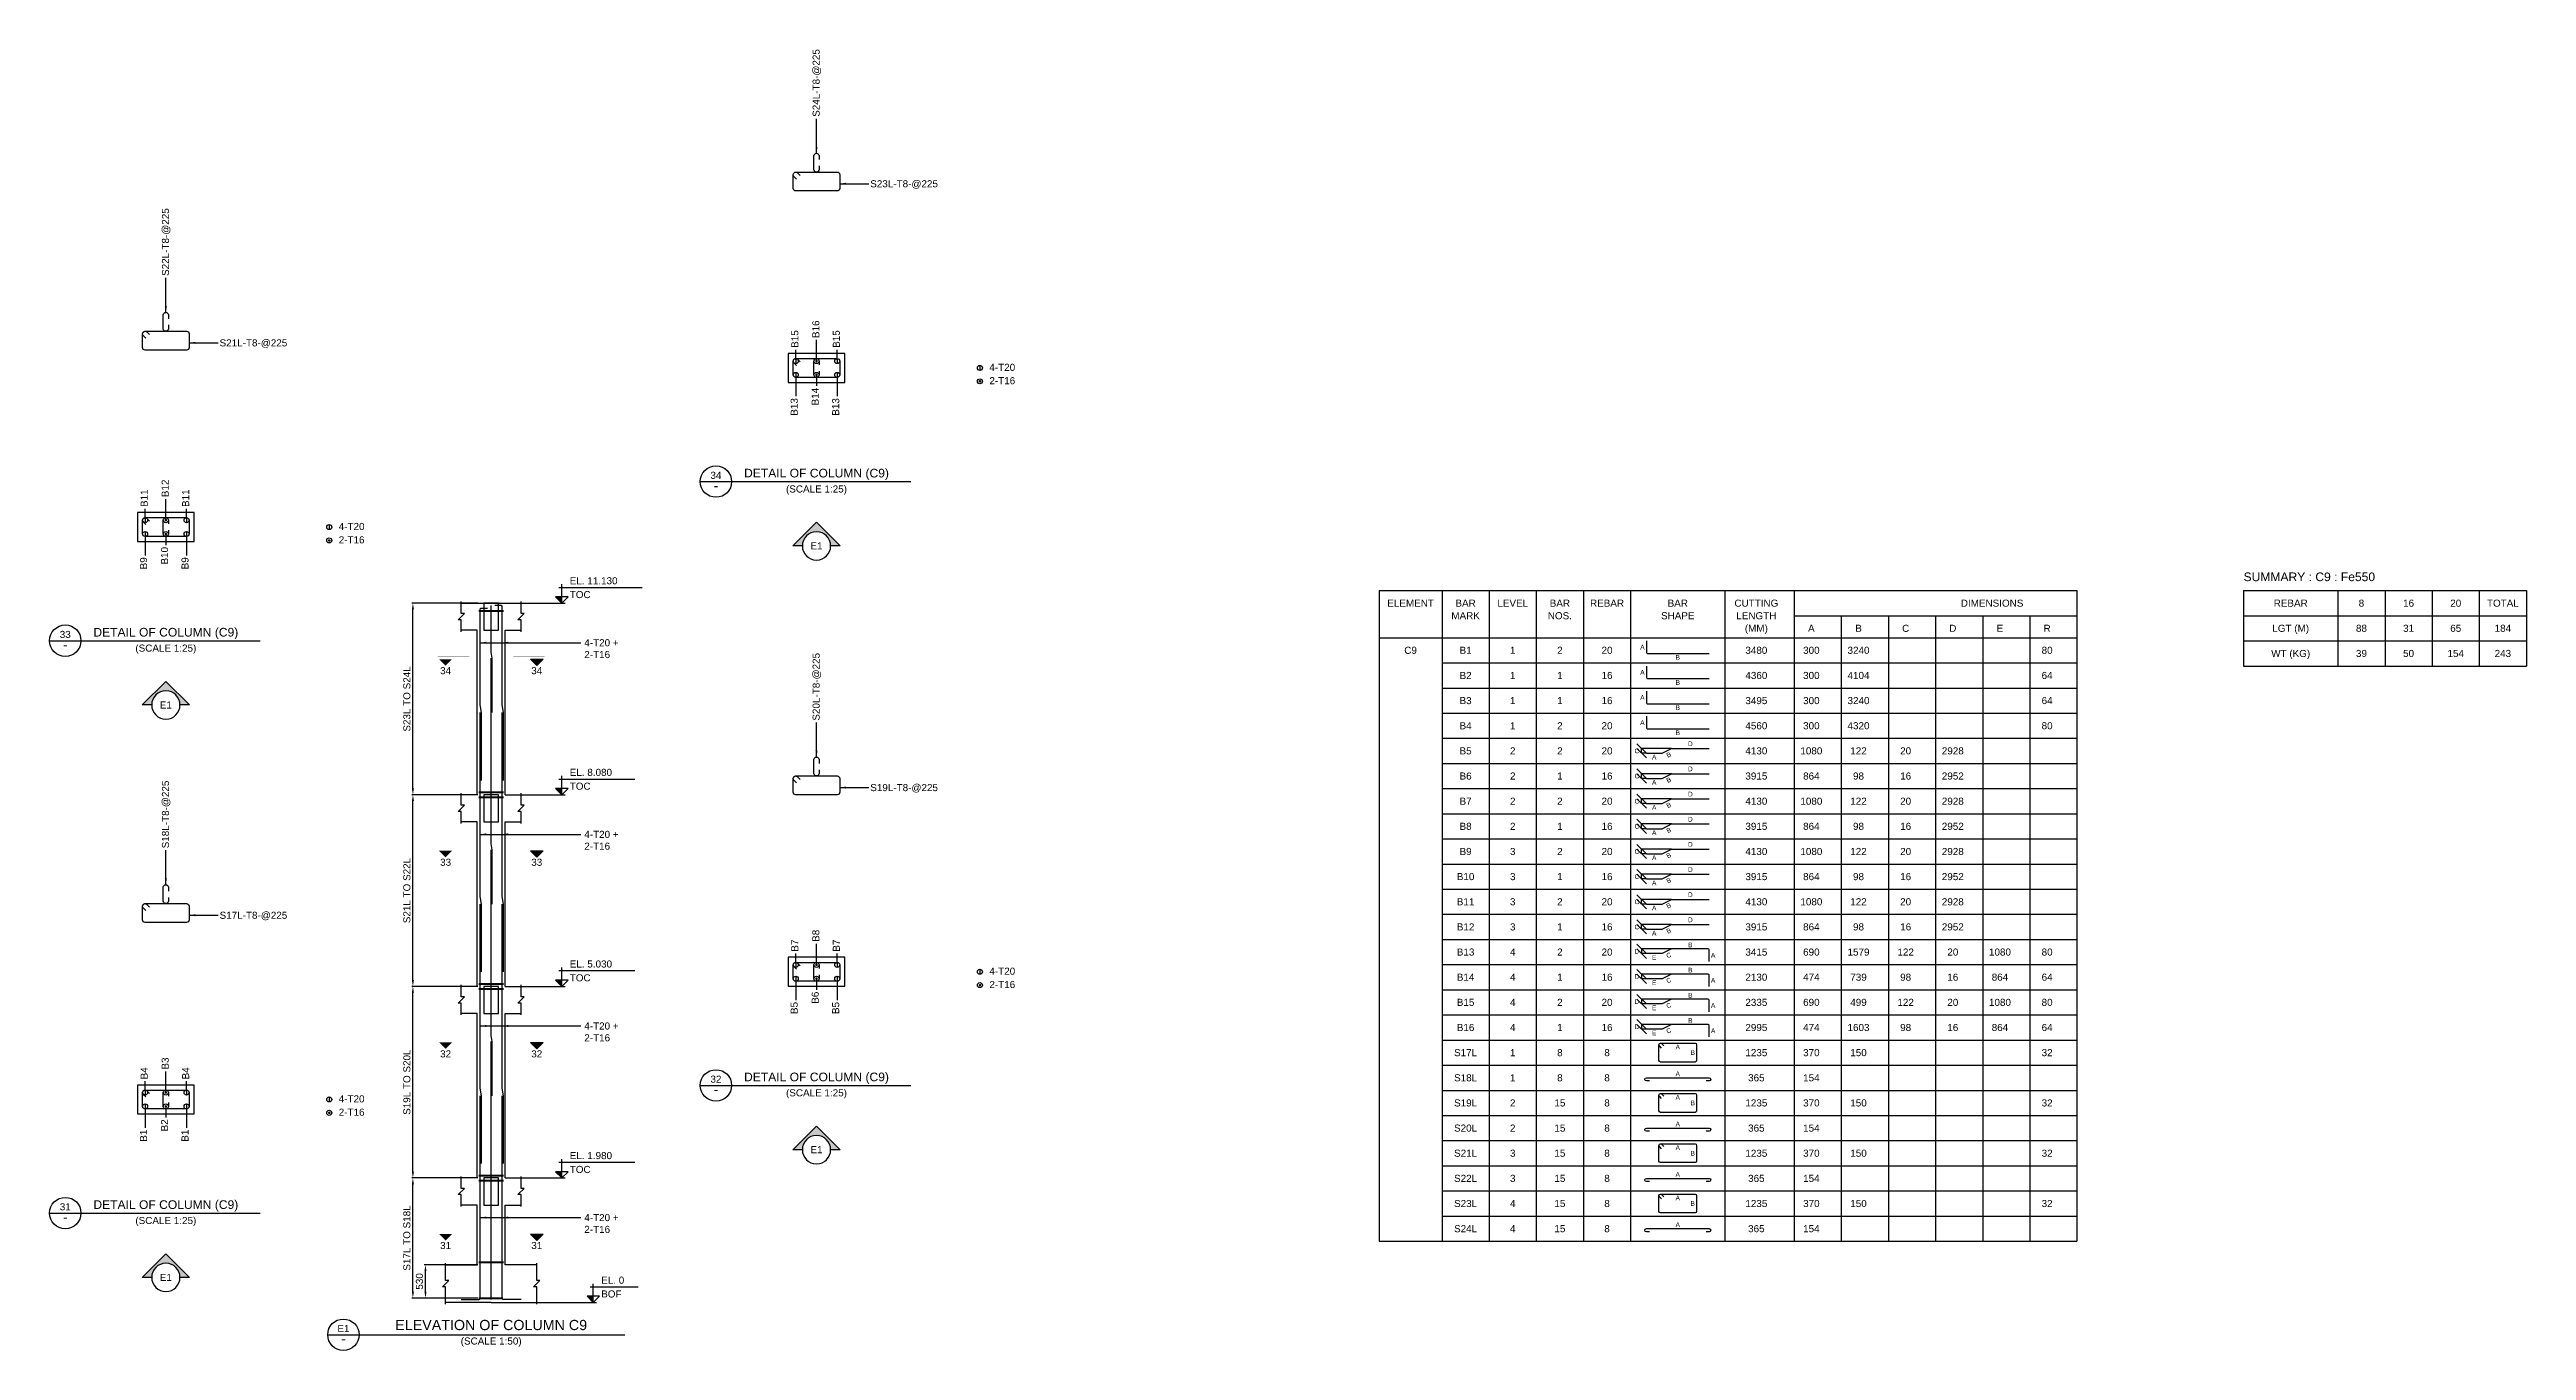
# Model space of a CAD drawing. Header units: inches. Extents: x -14050 to 64750, y -1525 to 593364.
# Drawn here: x -14050 to 64750, y 424665 to 466052 of the extents above; entities that cross this region are included whole.
import ezdxf
from ezdxf.enums import TextEntityAlignment as Align

# ---------------------------------------------------------------- set-up
doc = ezdxf.new("R2010")
doc.units = ezdxf.units.IN
doc.header["$MEASUREMENT"] = 0
doc.linetypes.add('SCHidden', pattern=[1000, 500, -500])
for name, color, linetype in [('colSectionMarkLayer', 5, 'Continuous'), ('Concrete Line', 2, 'Continuous'), ('Dim', 31, 'Continuous'), ('Hatch', 25, 'Continuous'), ('Labels', 4, 'Continuous'), ('Link', 225, 'Continuous'), ('Reinforcement', 130, 'Continuous'), ('Schedule Border', 60, 'Continuous'), ('Schedule Header', 4, 'Continuous'), ('Text', 31, 'Continuous'), ('Text_Scale', 31, 'Continuous')]:
    doc.layers.add(name, color=color, linetype=linetype)
doc.styles.add('SC-BBS1', font='SansSerif')
doc.styles.add('SC-COL2', font='sanss___.ttf')
doc.styles.get("Standard").update_dxf_attribs({"font": 'txt.shx'})
doc.dimstyles.new('ColumnSch', dxfattribs={"dimtxt": 225, "dimasz": 200, "dimexe": 38, "dimexo": 38, "dimgap": 80, "dimtad": 1, "dimtoh": 1, "dimdec": 0, "dimzin": 0, "dimdsep": 46, "dimtxsty": 'SC-BBS1', "dimcen": 0.09, "dimclrd": 8, "dimclre": 8, "dimclrt": 31, "dimadec": 0, "dimazin": 0, "dimtfac": 1, "dimtdec": 0, "dimtix": 1, "dimtofl": 0, "dimtmove": 0, "dimatfit": 3, "dimfxl": 1, "dimtolj": 1, "dimtzin": 0, "dimarcsym": 0})
doc.dimstyles.new('SCBBSDim', dxfattribs={"dimtxt": 225, "dimasz": 0.18, "dimexe": 0, "dimexo": 0, "dimgap": 0, "dimtad": 1, "dimtoh": 1, "dimdec": 0, "dimzin": 0, "dimdsep": 46, "dimtxsty": 'Standard', "dimtsz": 150, "dimcen": 0.09, "dimclrd": 8, "dimclre": 8, "dimclrt": 3, "dimadec": 0, "dimazin": 0, "dimtfac": 1, "dimtdec": 0, "dimtix": 1, "dimtofl": 0, "dimtmove": 0, "dimatfit": 3, "dimfxl": 1, "dimtolj": 1, "dimtzin": 0, "dimarcsym": 0})
doc.dimstyles.get("Standard").update_dxf_attribs({"dimtxt": 0.18, "dimasz": 200, "dimexe": 0.18, "dimexo": 0.0625, "dimgap": 0.09, "dimtad": 0, "dimtih": 1, "dimtoh": 1, "dimdec": 4, "dimzin": 0, "dimdsep": 46, "dimtxsty": 'Standard', "dimcen": 0.09, "dimadec": 0, "dimazin": 0, "dimtfac": 1, "dimtdec": 4, "dimtofl": 0, "dimtmove": 0, "dimatfit": 3, "dimfxl": 1, "dimtolj": 1, "dimtzin": 0, "dimarcsym": 0})

msp = doc.modelspace()

# ---------------------------------------------------------------- texts
at = {"layer": 'colSectionMarkLayer', "style": 'SC-BBS1'}
for s, p in [('34', (-1450, 446405)), ('34', (1450, 446405)), ('33', (-1450, 440309)), ('33', (1450, 440309)), ('32', (-1450, 434213)), ('32', (1450, 434213)), ('31', (-1450, 428117)), ('31', (1450, 428117))]:
    msp.add_text(s, height=225, dxfattribs=at).set_placement(p, align=Align.TOP_CENTER)
at = {"layer": 'Dim', "style": 'SC-COL2'}
for s, p in [('B15', (9660, 456562)), ('B16', (10328, 456874)), ('B15', (10980, 456562)), ('B12', (-10372, 451812)), ('B11', (-11040, 451500)), ('B11', (-9720, 451500)), ('B7', (9660, 437352)), ('B8', (10328, 437664)), ('B7', (10980, 437352)), ('B4', (-11040, 433290)), ('B3', (-10372, 433602)), ('B4', (-9720, 433290))]:
    msp.add_text(s, height=225, rotation=90, dxfattribs=at).set_placement(p, align=Align.MIDDLE_LEFT)
for s, p in [('B13', (9640, 454962)), ('B14', (10308, 455290)), ('B13', (10960, 454962)), ('B10', (-10392, 450228)), ('B9', (-11060, 449900)), ('B9', (-9740, 449900)), ('B6', (10308, 436080)), ('B5', (9640, 435752)), ('B5', (10960, 435752)), ('B2', (-10392, 432018)), ('B1', (-11060, 431690)), ('B1', (-9740, 431690))]:
    msp.add_text(s, height=225, rotation=90, dxfattribs=at).set_placement(p, align=Align.MIDDLE_RIGHT)
at = {"layer": 'Dim', "style": 'SC-BBS1'}
for s, p in [('A', (36625, 447040)), ('A', (36625, 446240)), ('B', (37750, 446715)), ('A', (36625, 445440)), ('B', (37750, 445915)), ('A', (36625, 444640)), ('B', (37750, 445115)), ('C', (36450, 443740)), ('B', (37750, 444315)), ('D', (38150, 443965)), ('C', (36450, 442940)), ('A', (37000, 443540)), ('D', (38150, 443165)), ('C', (36450, 442140)), ('A', (37000, 442740)), ('D', (38150, 442365)), ('C', (36450, 441340)), ('A', (37000, 441940)), ('D', (38150, 441565)), ('C', (36450, 440540)), ('A', (37000, 441140)), ('D', (38150, 440765)), ('C', (36450, 439740)), ('A', (37000, 440340)), ('D', (38150, 439965)), ('C', (36450, 438940)), ('A', (37000, 439540)), ('D', (38150, 439165)), ('C', (36450, 438140)), ('A', (37000, 438740)), ('D', (38150, 438365)), ('D', (36450, 437365)), ('A', (37000, 437940)), ('B', (38150, 437565)), ('D', (36450, 436565)), ('E', (37000, 437165)), ('B', (38150, 436765)), ('A', (38875, 437240)), ('D', (36450, 435765)), ('E', (37000, 436365)), ('B', (38150, 435965)), ('A', (38875, 436440)), ('D', (36450, 434965)), ('E', (37000, 435565)), ('B', (38150, 435165)), ('A', (38875, 435640)), ('E', (37000, 434765)), ('A', (37750, 434315)), ('B', (38225, 434140)), ('A', (38875, 434840)), ('A', (37750, 433465)), ('A', (37750, 432715)), ('B', (38225, 432540)), ('A', (37750, 431865)), ('A', (37750, 431115)), ('A', (37750, 430265)), ('B', (38225, 430940)), ('A', (37750, 429515)), ('A', (37750, 428665)), ('B', (38225, 429340))]:
    msp.add_text(s, height=150, dxfattribs=at).set_placement(p, align=Align.MIDDLE_CENTER)
for s, p in [('B', (37462.5, 443615)), ('B', (37462.5, 442815)), ('B', (37462.5, 442015)), ('B', (37462.5, 441215)), ('B', (37462.5, 440415)), ('B', (37462.5, 439615)), ('B', (37462.5, 438815)), ('B', (37462.5, 438015)), ('C', (37462.5, 437240)), ('C', (37462.5, 436440)), ('C', (37462.5, 435640)), ('C', (37462.5, 434840))]:
    msp.add_text(s, height=150, rotation=26.565051, dxfattribs=at).set_placement(p, align=Align.MIDDLE_CENTER)
at = {"layer": 'Labels', "style": 'SC-BBS1'}
for s, height, p in [('34', 225, (7150, 452327)), ('DETAIL OF COLUMN (C9)', 275, (10350, 452357)), ('DETAIL OF COLUMN (C9)', 275, (-10350, 447295)), ('33', 225, (-13550, 447265)), ('32', 225, (7150, 433117)), ('DETAIL OF COLUMN (C9)', 275, (10350, 433147)), ('31', 225, (-13550, 429055)), ('DETAIL OF COLUMN (C9)', 275, (-10350, 429085)), ('ELEVATION OF COLUMN C9', 325, (0, 425215)), ('E1', 225, (-4700, 425185))]:
    msp.add_text(s, height=height, dxfattribs=at).set_placement(p, align=Align.BOTTOM_CENTER)
for s, height, p in [('-', 325, (7150, 452182)), ('E1', 225, (10350, 450262)), ('-', 325, (-13550, 447120)), ('E1', 225, (-10350, 445200)), ('-', 325, (7150, 432972)), ('E1', 225, (10350, 431052)), ('-', 325, (-13550, 428910)), ('E1', 225, (-10350, 426990)), ('-', 325, (-4700, 425040))]:
    msp.add_text(s, height=height, dxfattribs=at).set_placement(p, align=Align.MIDDLE_CENTER)
at = {"layer": 'Schedule Header', "style": 'SC-BBS1'}
msp.add_text('SUMMARY : C9 : Fe550', height=275, dxfattribs=at).set_placement((55750, 449140))
for s, p in [('ELEMENT', (29250, 448440)), ('BAR', (31000, 448440)), ('LEVEL', (32500, 448440)), ('BAR', (34000, 448440)), ('REBAR', (35500, 448440)), ('BAR', (37750, 448440)), ('CUTTING', (40250, 448440)), ('DIMENSIONS', (47750, 448440)), ('REBAR', (57250, 448440)), ('8', (59500, 448440)), ('16', (61000, 448440)), ('20', (62500, 448440)), ('TOTAL', (64000, 448440)), ('MARK', (31000, 448040)), ('NOS.', (34000, 448040)), ('SHAPE', (37750, 448040)), ('LENGTH', (40250, 448040)), ('(MM)', (40250, 447640)), ('A', (42000, 447640)), ('B', (43500, 447640)), ('C', (45000, 447640)), ('D', (46500, 447640)), ('E', (48000, 447640)), ('R', (49500, 447640)), ('LGT (M)', (57250, 447640)), ('WT (KG)', (57250, 446840))]:
    msp.add_text(s, height=225, dxfattribs=at).set_placement(p, align=Align.MIDDLE_CENTER)
at = {"layer": 'Text', "style": 'SC-BBS1'}
for s, p in [('S24L-T8-@225', (10450, 463912)), ('S22L-T8-@225', (-10250, 458850)), ('S20L-T8-@225', (10450, 444702)), ('S18L-T8-@225', (-10250, 440640))]:
    msp.add_text(s, height=225, rotation=90, dxfattribs=at).set_placement(p)
for s, p in [('S23L-T8-@225', (12060, 461782)), ('S21L-T8-@225', (-8640, 456720)), ('4-T20', (15850, 455942)), ('2-T16', (15850, 455517)), ('4-T20', (-4850, 450880)), ('2-T16', (-4850, 450455)), ('S19L-T8-@225', (12060, 442572)), ('S17L-T8-@225', (-8640, 438510)), ('4-T20', (15850, 436732)), ('2-T16', (15850, 436307)), ('4-T20', (-4850, 432670)), ('2-T16', (-4850, 432245))]:
    msp.add_text(s, height=225, dxfattribs=at).set_placement(p, align=Align.MIDDLE_LEFT)
for p in [(10350, 451892), (-10350, 446830), (10350, 432682), (-10350, 428620)]:
    msp.add_text('(SCALE 1:25)', height=225, dxfattribs=at).set_placement(p, align=Align.BOTTOM_CENTER)
for s, p in [('EL. 11.130', (2500, 449040)), ('TOC', (2500, 448600)), ('EL. 8.080', (2500, 442944)), ('TOC', (2500, 442504)), ('TOC', (2500, 436408)), ('EL. 5.030', (2500, 436848)), ('TOC', (2500, 430312)), ('EL. 1.980', (2500, 430752)), ('EL. 0', (3500, 426790)), ('BOF', (3500, 426350))]:
    msp.add_text(s, height=225, dxfattribs=at).set_placement(p)
for s, p in [('88', (59500, 447640)), ('31', (61000, 447640)), ('65', (62500, 447640)), ('184', (64000, 447640)), ('C9', (29250, 446940)), ('B1', (31000, 446940)), ('1', (32500, 446940)), ('2', (34000, 446940)), ('20', (35500, 446940)), ('3480', (40250, 446940)), ('300', (42000, 446940)), ('3240', (43500, 446940)), ('80', (49500, 446940)), ('39', (59500, 446840)), ('50', (61000, 446840)), ('154', (62500, 446840)), ('243', (64000, 446840)), ('B2', (31000, 446140)), ('1', (32500, 446140)), ('1', (34000, 446140)), ('16', (35500, 446140)), ('4360', (40250, 446140)), ('300', (42000, 446140)), ('4104', (43500, 446140)), ('64', (49500, 446140)), ('B3', (31000, 445340)), ('1', (32500, 445340)), ('1', (34000, 445340)), ('16', (35500, 445340)), ('3495', (40250, 445340)), ('300', (42000, 445340)), ('3240', (43500, 445340)), ('64', (49500, 445340)), ('B4', (31000, 444540)), ('1', (32500, 444540)), ('2', (34000, 444540)), ('20', (35500, 444540)), ('4560', (40250, 444540)), ('300', (42000, 444540)), ('4320', (43500, 444540)), ('80', (49500, 444540)), ('B5', (31000, 443740)), ('2', (32500, 443740)), ('2', (34000, 443740)), ('20', (35500, 443740)), ('4130', (40250, 443740)), ('1080', (42000, 443740)), ('122', (43500, 443740)), ('20', (45000, 443740)), ('2928', (46500, 443740)), ('B6', (31000, 442940)), ('2', (32500, 442940)), ('1', (34000, 442940)), ('16', (35500, 442940)), ('3915', (40250, 442940)), ('864', (42000, 442940)), ('98', (43500, 442940)), ('16', (45000, 442940)), ('2952', (46500, 442940)), ('B7', (31000, 442140)), ('2', (32500, 442140)), ('2', (34000, 442140)), ('20', (35500, 442140)), ('4130', (40250, 442140)), ('1080', (42000, 442140)), ('122', (43500, 442140)), ('20', (45000, 442140)), ('2928', (46500, 442140)), ('B8', (31000, 441340)), ('2', (32500, 441340)), ('1', (34000, 441340)), ('16', (35500, 441340)), ('3915', (40250, 441340)), ('864', (42000, 441340)), ('98', (43500, 441340)), ('16', (45000, 441340)), ('2952', (46500, 441340)), ('B9', (31000, 440540)), ('3', (32500, 440540)), ('2', (34000, 440540)), ('20', (35500, 440540)), ('4130', (40250, 440540)), ('1080', (42000, 440540)), ('122', (43500, 440540)), ('20', (45000, 440540)), ('2928', (46500, 440540)), ('B10', (31000, 439740)), ('3', (32500, 439740)), ('1', (34000, 439740)), ('16', (35500, 439740)), ('3915', (40250, 439740)), ('864', (42000, 439740)), ('98', (43500, 439740)), ('16', (45000, 439740)), ('2952', (46500, 439740)), ('B11', (31000, 438940)), ('3', (32500, 438940)), ('2', (34000, 438940)), ('20', (35500, 438940)), ('4130', (40250, 438940)), ('1080', (42000, 438940)), ('122', (43500, 438940)), ('20', (45000, 438940)), ('2928', (46500, 438940)), ('B12', (31000, 438140)), ('3', (32500, 438140)), ('1', (34000, 438140)), ('16', (35500, 438140)), ('3915', (40250, 438140)), ('864', (42000, 438140)), ('98', (43500, 438140)), ('16', (45000, 438140)), ('2952', (46500, 438140)), ('B13', (31000, 437340)), ('4', (32500, 437340)), ('2', (34000, 437340)), ('20', (35500, 437340)), ('3415', (40250, 437340)), ('690', (42000, 437340)), ('1579', (43500, 437340)), ('122', (45000, 437340)), ('20', (46500, 437340)), ('1080', (48000, 437340)), ('80', (49500, 437340)), ('B14', (31000, 436540)), ('4', (32500, 436540)), ('1', (34000, 436540)), ('16', (35500, 436540)), ('2130', (40250, 436540)), ('474', (42000, 436540)), ('739', (43500, 436540)), ('98', (45000, 436540)), ('16', (46500, 436540)), ('864', (48000, 436540)), ('64', (49500, 436540)), ('B15', (31000, 435740)), ('4', (32500, 435740)), ('2', (34000, 435740)), ('20', (35500, 435740)), ('2335', (40250, 435740)), ('690', (42000, 435740)), ('499', (43500, 435740)), ('122', (45000, 435740)), ('20', (46500, 435740)), ('1080', (48000, 435740)), ('80', (49500, 435740)), ('B16', (31000, 434940)), ('4', (32500, 434940)), ('1', (34000, 434940)), ('16', (35500, 434940)), ('2995', (40250, 434940)), ('474', (42000, 434940)), ('1603', (43500, 434940)), ('98', (45000, 434940)), ('16', (46500, 434940)), ('864', (48000, 434940)), ('64', (49500, 434940)), ('S17L', (31000, 434140)), ('1', (32500, 434140)), ('8', (34000, 434140)), ('8', (35500, 434140)), ('1235', (40250, 434140)), ('370', (42000, 434140)), ('150', (43500, 434140)), ('32', (49500, 434140)), ('S18L', (31000, 433340)), ('1', (32500, 433340)), ('8', (34000, 433340)), ('8', (35500, 433340)), ('365', (40250, 433340)), ('154', (42000, 433340)), ('S19L', (31000, 432540)), ('2', (32500, 432540)), ('15', (34000, 432540)), ('8', (35500, 432540)), ('1235', (40250, 432540)), ('370', (42000, 432540)), ('150', (43500, 432540)), ('32', (49500, 432540)), ('S20L', (31000, 431740)), ('2', (32500, 431740)), ('15', (34000, 431740)), ('8', (35500, 431740)), ('365', (40250, 431740)), ('154', (42000, 431740)), ('S21L', (31000, 430940)), ('3', (32500, 430940)), ('15', (34000, 430940)), ('8', (35500, 430940)), ('1235', (40250, 430940)), ('370', (42000, 430940)), ('150', (43500, 430940)), ('32', (49500, 430940)), ('S22L', (31000, 430140)), ('3', (32500, 430140)), ('15', (34000, 430140)), ('8', (35500, 430140)), ('365', (40250, 430140)), ('154', (42000, 430140)), ('S23L', (31000, 429340)), ('4', (32500, 429340)), ('15', (34000, 429340)), ('8', (35500, 429340)), ('1235', (40250, 429340)), ('370', (42000, 429340)), ('150', (43500, 429340)), ('32', (49500, 429340)), ('S24L', (31000, 428540)), ('4', (32500, 428540)), ('15', (34000, 428540)), ('8', (35500, 428540)), ('365', (40250, 428540)), ('154', (42000, 428540))]:
    msp.add_text(s, height=225, dxfattribs=at).set_placement(p, align=Align.MIDDLE_CENTER)
at = {"layer": 'Text', "char_height": 225, "attachment_point": 1, "style": 'SC-BBS1'}
for insert in [(2962.5, 447292.5), (2962.5, 441196.5), (2962.5, 435100.5), (2962.5, 429004.5)]:
    msp.add_mtext('4-T20 + \\P2-T16', dxfattribs=dict(at, insert=insert))
at = {"layer": 'Text_Scale', "style": 'SC-BBS1'}
msp.add_text('(SCALE 1:50)', height=225, dxfattribs=at).set_placement((0, 424785), align=Align.BOTTOM_CENTER)

# ---------------------------------------------------------------- blocks, each defined once
blk = doc.blocks.new('*D109')
at = {"color": 8, "linetype": 'ByBlock', "lineweight": -2}
for p, q in [((-428, 430152), (-2528, 430152)), ((-2490, 426534), (-2490, 429952)), ((-428, 426334), (-2528, 426334))]:
    blk.add_line(p, q, dxfattribs=at)
at = {"color": 8}
for points in [[(-2490, 430152), (-2457, 429952), (-2523, 429952)], [(-2490, 426334), (-2523, 426534), (-2457, 426534)]]:
    blk.add_solid(points, dxfattribs=at)
at = {"layer": 'DEFPOINTS', "color": 31}
for p in [(-390, 430152), (-2490, 426334), (-390, 426334)]:
    blk.add_point(p, dxfattribs=at)
at = {"color": 31, "insert": (-2682, 428243), "char_height": 225, "attachment_point": 5, "rotation": 90, "style": 'SC-BBS1'}
blk.add_mtext('\\A1;S17L TO S18L', dxfattribs=at)
blk = doc.blocks.new('*D110')
at = {"color": 8, "linetype": 'ByBlock', "lineweight": -2}
for p, q in [((-428, 427390), (-2128, 427390)), ((-2090, 426534), (-2090, 427190)), ((-428, 426334), (-2128, 426334))]:
    blk.add_line(p, q, dxfattribs=at)
at = {"color": 8}
for points in [[(-2090, 427390), (-2057, 427190), (-2123, 427190)], [(-2090, 426334), (-2123, 426534), (-2057, 426534)]]:
    blk.add_solid(points, dxfattribs=at)
at = {"layer": 'DEFPOINTS', "color": 31}
for p in [(-390, 427390), (-2090, 426334), (-390, 426334)]:
    blk.add_point(p, dxfattribs=at)
at = {"color": 31, "insert": (-2282, 426862), "char_height": 225, "attachment_point": 5, "rotation": 90, "style": 'SC-BBS1'}
blk.add_mtext('\\A1;530', dxfattribs=at)
blk = doc.blocks.new('*D111')
at = {"color": 8, "linetype": 'ByBlock', "lineweight": -2}
for p, q in [((-428, 436248), (-2528, 436248)), ((-2490, 430352), (-2490, 436048)), ((-428, 430152), (-2528, 430152))]:
    blk.add_line(p, q, dxfattribs=at)
at = {"color": 8}
for points in [[(-2490, 436248), (-2457, 436048), (-2523, 436048)], [(-2490, 430152), (-2523, 430352), (-2457, 430352)]]:
    blk.add_solid(points, dxfattribs=at)
at = {"layer": 'DEFPOINTS', "color": 31}
for p in [(-390, 436248), (-2490, 430152), (-390, 430152)]:
    blk.add_point(p, dxfattribs=at)
at = {"color": 31, "insert": (-2682, 433200), "char_height": 225, "attachment_point": 5, "rotation": 90, "style": 'SC-BBS1'}
blk.add_mtext('\\A1;S19L TO S20L', dxfattribs=at)
blk = doc.blocks.new('*D112')
at = {"color": 8, "linetype": 'ByBlock', "lineweight": -2}
for p, q in [((-428, 442344), (-2528, 442344)), ((-2490, 436448), (-2490, 442144)), ((-428, 436248), (-2528, 436248))]:
    blk.add_line(p, q, dxfattribs=at)
at = {"color": 8}
for points in [[(-2490, 442344), (-2457, 442144), (-2523, 442144)], [(-2490, 436248), (-2523, 436448), (-2457, 436448)]]:
    blk.add_solid(points, dxfattribs=at)
at = {"layer": 'DEFPOINTS', "color": 31}
for p in [(-390, 442344), (-2490, 436248), (-390, 436248)]:
    blk.add_point(p, dxfattribs=at)
at = {"color": 31, "insert": (-2682, 439296), "char_height": 225, "attachment_point": 5, "rotation": 90, "style": 'SC-BBS1'}
blk.add_mtext('\\A1;S21L TO S22L', dxfattribs=at)
blk = doc.blocks.new('*D113')
at = {"color": 8, "linetype": 'ByBlock', "lineweight": -2}
for p, q in [((-428, 448440), (-2528, 448440)), ((-2490, 442544), (-2490, 448240)), ((-428, 442344), (-2528, 442344))]:
    blk.add_line(p, q, dxfattribs=at)
at = {"color": 8}
for points in [[(-2490, 448440), (-2457, 448240), (-2523, 448240)], [(-2490, 442344), (-2523, 442544), (-2457, 442544)]]:
    blk.add_solid(points, dxfattribs=at)
at = {"layer": 'DEFPOINTS', "color": 31}
for p in [(-390, 448440), (-2490, 442344), (-390, 442344)]:
    blk.add_point(p, dxfattribs=at)
at = {"color": 31, "insert": (-2682, 445392), "char_height": 225, "attachment_point": 5, "rotation": 90, "style": 'SC-BBS1'}
blk.add_mtext('\\A1;S23L TO S24L', dxfattribs=at)
blk = doc.blocks.new('*D114')
at = {"color": 8, "linetype": 'ByBlock', "lineweight": -2}
for p, q in [((36750, 443665), (36450, 443965)), ((36450, 443815), (36750, 443515)), ((37550, 443815), (36600, 443815)), ((36600, 443665), (36600, 443815)), ((36750, 443665), (36600, 443665))]:
    blk.add_line(p, q, dxfattribs=at)
at = {"layer": 'DEFPOINTS', "color": 31}
for p in [(36600, 443665), (36750, 443665), (37550, 443815)]:
    blk.add_point(p, dxfattribs=at)
blk = doc.blocks.new('*D115')
at = {"color": 8, "linetype": 'ByBlock', "lineweight": -2}
for p, q in [((36750, 442865), (36450, 443165)), ((36450, 443015), (36750, 442715)), ((37550, 443015), (36600, 443015)), ((36600, 442865), (36600, 443015)), ((36750, 442865), (36600, 442865))]:
    blk.add_line(p, q, dxfattribs=at)
at = {"layer": 'DEFPOINTS', "color": 31}
for p in [(36600, 442865), (36750, 442865), (37550, 443015)]:
    blk.add_point(p, dxfattribs=at)
blk = doc.blocks.new('*D116')
at = {"color": 8, "linetype": 'ByBlock', "lineweight": -2}
for p, q in [((36750, 442065), (36450, 442365)), ((36450, 442215), (36750, 441915)), ((37550, 442215), (36600, 442215)), ((36600, 442065), (36600, 442215)), ((36750, 442065), (36600, 442065))]:
    blk.add_line(p, q, dxfattribs=at)
at = {"layer": 'DEFPOINTS', "color": 31}
for p in [(37550, 442215), (36600, 442065), (36750, 442065)]:
    blk.add_point(p, dxfattribs=at)
blk = doc.blocks.new('*D117')
at = {"color": 8, "linetype": 'ByBlock', "lineweight": -2}
for p, q in [((36750, 441265), (36450, 441565)), ((36450, 441415), (36750, 441115)), ((37550, 441415), (36600, 441415)), ((36600, 441265), (36600, 441415)), ((36750, 441265), (36600, 441265))]:
    blk.add_line(p, q, dxfattribs=at)
at = {"layer": 'DEFPOINTS', "color": 31}
for p in [(37550, 441415), (36600, 441265), (36750, 441265)]:
    blk.add_point(p, dxfattribs=at)
blk = doc.blocks.new('*D118')
at = {"color": 8, "linetype": 'ByBlock', "lineweight": -2}
for p, q in [((36750, 440465), (36450, 440765)), ((36450, 440615), (36750, 440315)), ((37550, 440615), (36600, 440615)), ((36600, 440465), (36600, 440615)), ((36750, 440465), (36600, 440465))]:
    blk.add_line(p, q, dxfattribs=at)
at = {"layer": 'DEFPOINTS', "color": 31}
for p in [(37550, 440615), (36600, 440465), (36750, 440465)]:
    blk.add_point(p, dxfattribs=at)
blk = doc.blocks.new('*D119')
at = {"color": 8, "linetype": 'ByBlock', "lineweight": -2}
for p, q in [((36750, 439665), (36450, 439965)), ((36450, 439815), (36750, 439515)), ((37550, 439815), (36600, 439815)), ((36600, 439665), (36600, 439815)), ((36750, 439665), (36600, 439665))]:
    blk.add_line(p, q, dxfattribs=at)
at = {"layer": 'DEFPOINTS', "color": 31}
for p in [(37550, 439815), (36600, 439665), (36750, 439665)]:
    blk.add_point(p, dxfattribs=at)
blk = doc.blocks.new('*D120')
at = {"color": 8, "linetype": 'ByBlock', "lineweight": -2}
for p, q in [((36750, 438865), (36450, 439165)), ((36450, 439015), (36750, 438715)), ((37550, 439015), (36600, 439015)), ((36600, 438865), (36600, 439015)), ((36750, 438865), (36600, 438865))]:
    blk.add_line(p, q, dxfattribs=at)
at = {"layer": 'DEFPOINTS', "color": 31}
for p in [(37550, 439015), (36600, 438865), (36750, 438865)]:
    blk.add_point(p, dxfattribs=at)
blk = doc.blocks.new('*D121')
at = {"color": 8, "linetype": 'ByBlock', "lineweight": -2}
for p, q in [((36750, 438065), (36450, 438365)), ((36450, 438215), (36750, 437915)), ((37550, 438215), (36600, 438215)), ((36600, 438065), (36600, 438215)), ((36750, 438065), (36600, 438065))]:
    blk.add_line(p, q, dxfattribs=at)
at = {"layer": 'DEFPOINTS', "color": 31}
for p in [(37550, 438215), (36600, 438065), (36750, 438065)]:
    blk.add_point(p, dxfattribs=at)
blk = doc.blocks.new('*D122')
at = {"color": 8, "linetype": 'ByBlock', "lineweight": -2}
for p, q in [((36750, 437290), (36450, 437590)), ((36450, 437440), (36750, 437140)), ((37550, 437440), (36600, 437440)), ((36600, 437440), (36600, 437290)), ((37250, 437290), (36600, 437290))]:
    blk.add_line(p, q, dxfattribs=at)
at = {"layer": 'DEFPOINTS', "color": 31}
for p in [(36600, 437440), (37550, 437440), (37250, 437290)]:
    blk.add_point(p, dxfattribs=at)
blk = doc.blocks.new('*D123')
at = {"color": 8, "linetype": 'ByBlock', "lineweight": -2}
for p, q in [((36750, 436490), (36450, 436790)), ((36450, 436640), (36750, 436340)), ((37550, 436640), (36600, 436640)), ((36600, 436640), (36600, 436490)), ((37250, 436490), (36600, 436490))]:
    blk.add_line(p, q, dxfattribs=at)
at = {"layer": 'DEFPOINTS', "color": 31}
for p in [(36600, 436640), (37550, 436640), (37250, 436490)]:
    blk.add_point(p, dxfattribs=at)
blk = doc.blocks.new('*D124')
at = {"color": 8, "linetype": 'ByBlock', "lineweight": -2}
for p, q in [((36750, 435690), (36450, 435990)), ((36450, 435840), (36750, 435540)), ((37550, 435840), (36600, 435840)), ((36600, 435840), (36600, 435690)), ((37250, 435690), (36600, 435690))]:
    blk.add_line(p, q, dxfattribs=at)
at = {"layer": 'DEFPOINTS', "color": 31}
for p in [(36600, 435840), (37550, 435840), (37250, 435690)]:
    blk.add_point(p, dxfattribs=at)
blk = doc.blocks.new('*D125')
at = {"color": 8, "linetype": 'ByBlock', "lineweight": -2}
for p, q in [((36750, 434890), (36450, 435190)), ((36450, 435040), (36750, 434740)), ((37550, 435040), (36600, 435040)), ((36600, 435040), (36600, 434890)), ((37250, 434890), (36600, 434890))]:
    blk.add_line(p, q, dxfattribs=at)
at = {"layer": 'DEFPOINTS', "color": 31}
for p in [(36600, 435040), (37550, 435040), (37250, 434890)]:
    blk.add_point(p, dxfattribs=at)

# ---------------------------------------------------------------- dimensions: what is measured, and where the dimension line sits
at = {"layer": 'Dim', "lineweight": 50}
for p1, p2, distance, text, picture, middle in [((-390, 442344), (-390, 448440), 2100, 'S23L TO S24L', '*D113', (-2490, 445392)), ((-390, 436248), (-390, 442344), 2100, 'S21L TO S22L', '*D112', (-2490, 439296)), ((-390, 430152), (-390, 436248), 2100, 'S19L TO S20L', '*D111', (-2490, 433200)), ((-390, 426334), (-390, 430152), 2100, 'S17L TO S18L', '*D109', (-2490, 428243)), ((-390, 426334), (-390, 427390), 1700, '530', '*D110', (-2090, 426862))]:
    dim = msp.add_aligned_dim(p1=p1, p2=p2, distance=distance, text=text, dimstyle='ColumnSch', dxfattribs=at)
    dim.commit()
    dim.dimension.update_dxf_attribs({"geometry": picture, "text_midpoint": middle})
at = {"layer": 'Dim'}
for base, p1, p2, picture, middle in [((36600, 443815), (36750, 443665), (37550, 443815), '*D114', (36600, 443740)), ((36600, 443015), (36750, 442865), (37550, 443015), '*D115', (36600, 442940)), ((36600, 442215), (36750, 442065), (37550, 442215), '*D116', (36600, 442140)), ((36600, 441415), (36750, 441265), (37550, 441415), '*D117', (36600, 441340)), ((36600, 440615), (36750, 440465), (37550, 440615), '*D118', (36600, 440540)), ((36600, 439815), (36750, 439665), (37550, 439815), '*D119', (36600, 439740)), ((36600, 439015), (36750, 438865), (37550, 439015), '*D120', (36600, 438940)), ((36600, 438215), (36750, 438065), (37550, 438215), '*D121', (36600, 438140)), ((36600, 437290), (37550, 437440), (37250, 437290), '*D122', (36600, 437365)), ((36600, 436490), (37550, 436640), (37250, 436490), '*D123', (36600, 436565)), ((36600, 435690), (37550, 435840), (37250, 435690), '*D124', (36600, 435765)), ((36600, 434890), (37550, 435040), (37250, 434890), '*D125', (36600, 434965))]:
    dim = msp.add_linear_dim(base=base, p1=p1, p2=p2, angle=90, text=' ', dimstyle='SCBBSDim', dxfattribs=at)
    dim.commit()
    dim.dimension.update_dxf_attribs({"geometry": picture, "text_midpoint": middle})

# ---------------------------------------------------------------- hatches: boundary and pattern name
at = {"layer": 'Hatch'}
h = msp.add_hatch(color=256, dxfattribs=at)
edge = h.paths.add_edge_path(flags=16)
edge.add_line((9900, 450262), (9600, 450262))
edge.add_line((9600, 450262), (10350, 451012))
edge.add_line((10350, 451012), (11100, 450262))
edge.add_line((11100, 450262), (10800, 450262))
edge.add_arc((10350, 450262), 450, 0, 180)
for points in [[(2250, 448440), (2250, 448640), (2050, 448640)], [(-1650, 446655), (-1450, 446455), (-1250, 446655), (-1650, 446655)], [(1650, 446655), (1450, 446455), (1250, 446655), (1650, 446655)], [(2250, 442344), (2250, 442544), (2050, 442544)], [(-1650, 440559), (-1450, 440359), (-1250, 440559), (-1650, 440559)], [(1650, 440559), (1450, 440359), (1250, 440559), (1650, 440559)], [(2250, 436248), (2250, 436448), (2050, 436448)], [(-1650, 434463), (-1450, 434263), (-1250, 434463), (-1650, 434463)], [(1650, 434463), (1450, 434263), (1250, 434463), (1650, 434463)], [(2250, 430152), (2250, 430352), (2050, 430352)], [(-1650, 428367), (-1450, 428167), (-1250, 428367), (-1650, 428367)], [(1650, 428367), (1450, 428167), (1250, 428367), (1650, 428367)], [(3250, 426190), (3250, 426390), (3050, 426390)]]:
    msp.add_hatch(color=256, dxfattribs=at).paths.add_polyline_path(points, flags=0)
h = msp.add_hatch(color=256, dxfattribs=at)
edge = h.paths.add_edge_path(flags=16)
edge.add_line((-10800, 445200), (-11100, 445200))
edge.add_line((-11100, 445200), (-10350, 445950))
edge.add_line((-10350, 445950), (-9600, 445200))
edge.add_line((-9600, 445200), (-9900, 445200))
edge.add_arc((-10350, 445200), 450, 0, 180)
h = msp.add_hatch(color=256, dxfattribs=at)
edge = h.paths.add_edge_path(flags=16)
edge.add_line((9900, 431052), (9600, 431052))
edge.add_line((9600, 431052), (10350, 431802))
edge.add_line((10350, 431802), (11100, 431052))
edge.add_line((11100, 431052), (10800, 431052))
edge.add_arc((10350, 431052), 450, 0, 180)
h = msp.add_hatch(color=256, dxfattribs=at)
edge = h.paths.add_edge_path(flags=16)
edge.add_line((-10800, 426990), (-11100, 426990))
edge.add_line((-11100, 426990), (-10350, 427740))
edge.add_line((-10350, 427740), (-9600, 426990))
edge.add_line((-9600, 426990), (-9900, 426990))
edge.add_arc((-10350, 426990), 450, 0, 180)

# ---------------------------------------------------------------- linework, layer by layer
at = {"lineweight": 50}
for p, q in [((-390, 448200), (390, 448200)), ((-390, 442424), (390, 442424)), ((-390, 442264), (390, 442264)), ((-390, 436328), (390, 436328)), ((-390, 436168), (390, 436168)), ((-390, 430232), (390, 430232)), ((-390, 430072), (390, 430072)), ((-390, 427470), (390, 427470)), ((-390, 426334), (370, 426334))]:
    msp.add_line(p, q, dxfattribs=at)
at = {"layer": 'colSectionMarkLayer'}
for p, q in [((6650, 452307), (13350, 452307)), ((450, 448440), (2350, 448440)), ((2150, 448940), (4800, 448940)), ((2250, 448440), (2250, 449040)), ((-14050, 447245), (-7350, 447245)), ((2250, 442344), (2250, 442944)), ((450, 442344), (2350, 442344)), ((2150, 442844), (4575, 442844)), ((2150, 436748), (4575, 436748)), ((2250, 436248), (2250, 436848)), ((450, 436248), (2350, 436248)), ((6650, 433097), (13350, 433097)), ((2150, 430652), (4575, 430652)), ((2250, 430152), (2250, 430752)), ((450, 430152), (2350, 430152)), ((-14050, 429035), (-7350, 429035)), ((3150, 426690), (4675, 426690)), ((3250, 426190), (3250, 426790)), ((1450, 426190), (3350, 426190)), ((-5200, 425165), (4250, 425165))]:
    msp.add_line(p, q, dxfattribs=at)
for points in [[(9900, 450262), (9600, 450262), (10350, 451012), (11100, 450262), (10800, 450262, 1), (9900, 450262, 1), (10800, 450262)], [(-10800, 445200), (-11100, 445200), (-10350, 445950), (-9600, 445200), (-9900, 445200, 1), (-10800, 445200, 1), (-9900, 445200)], [(9900, 431052), (9600, 431052), (10350, 431802), (11100, 431052), (10800, 431052, 1), (9900, 431052, 1), (10800, 431052)], [(-10800, 426990), (-11100, 426990), (-10350, 427740), (-9600, 426990), (-9900, 426990, 1), (-10800, 426990, 1), (-9900, 426990)]]:
    msp.add_lwpolyline(points, format="xyb", dxfattribs=at)
for points in [[(2250, 448440), (2450, 448640), (2050, 448640)], [(2250, 442344), (2450, 442544), (2050, 442544)], [(2250, 436248), (2450, 436448), (2050, 436448)], [(2250, 430152), (2450, 430352), (2050, 430352)], [(3250, 426190), (3450, 426390), (3050, 426390)]]:
    msp.add_lwpolyline(points, close=True, dxfattribs=at)
at = {"layer": 'colSectionMarkLayer', "const_width": 5}
for points in [[(-700, 446755), (-1700, 446755)], [(-1650, 446655), (-1450, 446455), (-1250, 446655), (-1650, 446655)], [(700, 446755), (1700, 446755)], [(-700, 440659), (-1700, 440659)], [(-1650, 440559), (-1450, 440359), (-1250, 440559), (-1650, 440559)], [(700, 440659), (1700, 440659)], [(-700, 434563), (-1700, 434563)], [(-1650, 434463), (-1450, 434263), (-1250, 434463), (-1650, 434463)], [(700, 434563), (1700, 434563)], [(-700, 428467), (-1700, 428467)], [(-1650, 428367), (-1450, 428167), (-1250, 428367), (-1650, 428367)], [(700, 428467), (1700, 428467)]]:
    msp.add_lwpolyline(points, dxfattribs=at)
at = {"layer": 'colSectionMarkLayer'}
for points in [[(1650, 446655), (1450, 446455), (1250, 446655), (1650, 446655)], [(1650, 440559), (1450, 440359), (1250, 440559), (1650, 440559)], [(1650, 434463), (1450, 434263), (1250, 434463), (1650, 434463)], [(1650, 428367), (1450, 428167), (1250, 428367), (1650, 428367)]]:
    msp.add_lwpolyline(points, dxfattribs=at)
for centre in [(7150, 452307), (-13550, 447245), (7150, 433097), (-13550, 429035), (-4700, 425165)]:
    msp.add_circle(centre, 500, dxfattribs=at)
at = {"layer": 'Concrete Line'}
for p, q in [((-950, 448440), (950, 448440)), ((-450, 447580), (-950, 447580)), ((-450, 442344), (-450, 447580)), ((450, 442344), (450, 447580)), ((450, 447580), (950, 447580)), ((-450, 442344), (-950, 442344)), ((-450, 442344), (-450, 442344)), ((-450, 442344), (-450, 442344)), ((450, 442344), (450, 442344)), ((450, 442344), (450, 442344)), ((450, 442344), (950, 442344)), ((-450, 441484), (-950, 441484)), ((-450, 436248), (-450, 441484)), ((450, 436248), (450, 441484)), ((450, 441484), (950, 441484)), ((-450, 436248), (-950, 436248)), ((-450, 436248), (-450, 436248)), ((-450, 436248), (-450, 436248)), ((450, 436248), (450, 436248)), ((450, 436248), (450, 436248)), ((450, 436248), (950, 436248)), ((-450, 435388), (-950, 435388)), ((-450, 430152), (-450, 435388)), ((450, 430152), (450, 435388)), ((450, 435388), (950, 435388)), ((-450, 430152), (-950, 430152)), ((-450, 430152), (-450, 430152)), ((-450, 430152), (-450, 430152)), ((450, 430152), (450, 430152)), ((450, 430152), (450, 430152)), ((450, 430152), (950, 430152)), ((-450, 429292), (-950, 429292)), ((-450, 427390), (-450, 429292)), ((450, 427390), (450, 429292)), ((450, 429292), (950, 429292)), ((-1450, 427390), (-450, 427390)), ((1450, 427390), (450, 427390)), ((1450, 427390), (450, 427390)), ((0, 426190), (-1450, 426190)), ((0, 426190), (1450, 426190))]:
    msp.add_line(p, q, dxfattribs=at)
for points in [[(9450, 455462), (11250, 455462), (11250, 455462), (11250, 456382), (11250, 456382), (9450, 456382), (9450, 456382), (9450, 455462)], [(-11250, 450400), (-9450, 450400), (-9450, 450400), (-9450, 451320), (-9450, 451320), (-11250, 451320), (-11250, 451320), (-11250, 450400)], [(-230, 448440), (-230, 447580), (230, 447580), (230, 448440)], [(-230, 442344), (-230, 441484), (230, 441484), (230, 442344)], [(9450, 436252), (11250, 436252), (11250, 436252), (11250, 437172), (11250, 437172), (9450, 437172), (9450, 437172), (9450, 436252)], [(-230, 436248), (-230, 435388), (230, 435388), (230, 436248)], [(-11250, 432190), (-9450, 432190), (-9450, 432190), (-9450, 433110), (-9450, 433110), (-11250, 433110), (-11250, 433110), (-11250, 432190)], [(-230, 430152), (-230, 429292), (230, 429292), (230, 430152)]]:
    msp.add_lwpolyline(points, close=True, dxfattribs=at)
for points in [[(-950, 447530), (-950, 447910), (-1050, 447910), (-850, 448110), (-950, 448110), (-950, 448490)], [(950, 447530), (950, 447910), (850, 447910), (1050, 448110), (950, 448110), (950, 448490)], [(-950, 441434), (-950, 441814), (-1050, 441814), (-850, 442014), (-950, 442014), (-950, 442394)], [(950, 441434), (950, 441814), (850, 441814), (1050, 442014), (950, 442014), (950, 442394)], [(-950, 435338), (-950, 435718), (-1050, 435718), (-850, 435918), (-950, 435918), (-950, 436298)], [(950, 435338), (950, 435718), (850, 435718), (1050, 435918), (950, 435918), (950, 436298)], [(-950, 429242), (-950, 429622), (-1050, 429622), (-850, 429822), (-950, 429822), (-950, 430202)], [(950, 429242), (950, 429622), (850, 429622), (1050, 429822), (950, 429822), (950, 430202)], [(-1450, 426140), (-1450, 426690), (-1550, 426690), (-1350, 426890), (-1450, 426890), (-1450, 427440)], [(1450, 426140), (1450, 426690), (1350, 426690), (1550, 426890), (1450, 426890), (1450, 427440)]]:
    msp.add_lwpolyline(points, dxfattribs=at)
at = {"layer": 'Concrete Line', "linetype": 'SCHidden', "ltscale": 0.3}
for points in [[(-230, 448440), (-230, 447580), (230, 447580), (230, 448440)], [(-230, 442344), (-230, 441484), (230, 441484), (230, 442344)], [(-230, 436248), (-230, 435388), (230, 435388), (230, 436248)], [(-230, 430152), (-230, 429292), (230, 429292), (230, 430152)]]:
    msp.add_lwpolyline(points, close=True, dxfattribs=at)
at = {"layer": 'Dim', "color": 8}
for p, q in [((9690, 456182), (9690, 456502)), ((10350, 456174), (10350, 456814)), ((11010, 456182), (11010, 456502)), ((9690, 455662), (9690, 455022)), ((10350, 455670), (10350, 455350)), ((11010, 455662), (11010, 455022)), ((-10350, 451112), (-10350, 451752)), ((-11010, 451120), (-11010, 451440)), ((-9690, 451120), (-9690, 451440)), ((-11010, 450600), (-11010, 449960)), ((-10350, 450608), (-10350, 450288)), ((-9690, 450600), (-9690, 449960)), ((10350, 436964), (10350, 437604)), ((9690, 436972), (9690, 437292)), ((11010, 436972), (11010, 437292)), ((9690, 436452), (9690, 435812)), ((10350, 436460), (10350, 436140)), ((11010, 436452), (11010, 435812)), ((-10350, 432902), (-10350, 433542)), ((-11010, 432910), (-11010, 433230)), ((-9690, 432910), (-9690, 433230)), ((-11010, 432390), (-11010, 431750)), ((-10350, 432398), (-10350, 432078)), ((-9690, 432390), (-9690, 431750))]:
    msp.add_line(p, q, dxfattribs=at)
at = {"layer": 'Link'}
for points in [[(10430, 462352), (10430, 462232, -1), (10270, 462232), (10270, 462672, -1), (10430, 462672), (10430, 462552)], [(9718.3, 461930.6), (9633.4, 462015.4, -0.668178), (9690, 462152), (11010, 462152, -0.4142136), (11090, 462072), (11090, 461632, -0.4142136), (11010, 461552), (9690, 461552, -0.4142136), (9610, 461632), (9610, 462072, -0.6681793), (9746.6, 462128.6), (9831.4, 462043.7)], [(-10981.7, 456868.6), (-11066.6, 456953.4, -0.668178), (-11010, 457090), (-9690, 457090, -0.4142136), (-9610, 457010), (-9610, 456570, -0.4142136), (-9690, 456490), (-11010, 456490, -0.4142136), (-11090, 456570), (-11090, 457010, -0.6681793), (-10953.4, 457066.6), (-10868.6, 456981.7)], [(-10270, 457290), (-10270, 457170, -1), (-10430, 457170), (-10430, 457610, -1), (-10270, 457610), (-10270, 457490)], [(9718.3, 456000.6), (9633.4, 456085.4, -0.668178), (9690, 456222), (11010, 456222, -0.4142136), (11090, 456142), (11090, 455702, -0.4142136), (11010, 455622), (9690, 455622, -0.4142136), (9610, 455702), (9610, 456142, -0.6681793), (9746.6, 456198.6), (9831.4, 456113.7)], [(10430, 455822), (10430, 455702, -1), (10270, 455702), (10270, 456142, -1), (10430, 456142), (10430, 456022)], [(-10981.7, 450938.6), (-11066.6, 451023.4, -0.668178), (-11010, 451160), (-9690, 451160, -0.4142136), (-9610, 451080), (-9610, 450640, -0.4142136), (-9690, 450560), (-11010, 450560, -0.4142136), (-11090, 450640), (-11090, 451080, -0.6681793), (-10953.4, 451136.6), (-10868.6, 451051.7)], [(-10270, 450760), (-10270, 450640, -1), (-10430, 450640), (-10430, 451080, -1), (-10270, 451080), (-10270, 450960)], [(9718.3, 442720.6), (9633.4, 442805.4, -0.668178), (9690, 442942), (11010, 442942, -0.4142136), (11090, 442862), (11090, 442422, -0.4142136), (11010, 442342), (9690, 442342, -0.4142136), (9610, 442422), (9610, 442862, -0.6681793), (9746.6, 442918.6), (9831.4, 442833.7)], [(10430, 443142), (10430, 443022, -1), (10270, 443022), (10270, 443462, -1), (10430, 443462), (10430, 443342)], [(-10270, 439080), (-10270, 438960, -1), (-10430, 438960), (-10430, 439400, -1), (-10270, 439400), (-10270, 439280)], [(-10981.7, 438658.6), (-11066.6, 438743.4, -0.668178), (-11010, 438880), (-9690, 438880, -0.4142136), (-9610, 438800), (-9610, 438360, -0.4142136), (-9690, 438280), (-11010, 438280, -0.4142136), (-11090, 438360), (-11090, 438800, -0.6681793), (-10953.4, 438856.6), (-10868.6, 438771.7)], [(9718.3, 436790.6), (9633.4, 436875.4, -0.668178), (9690, 437012), (11010, 437012, -0.4142136), (11090, 436932), (11090, 436492, -0.4142136), (11010, 436412), (9690, 436412, -0.4142136), (9610, 436492), (9610, 436932, -0.6681793), (9746.6, 436988.6), (9831.4, 436903.7)], [(10430, 436612), (10430, 436492, -1), (10270, 436492), (10270, 436932, -1), (10430, 436932), (10430, 436812)], [(-10981.7, 432728.6), (-11066.6, 432813.4, -0.668178), (-11010, 432950), (-9690, 432950, -0.4142136), (-9610, 432870), (-9610, 432430, -0.4142136), (-9690, 432350), (-11010, 432350, -0.4142136), (-11090, 432430), (-11090, 432870, -0.6681793), (-10953.4, 432926.6), (-10868.6, 432841.7)], [(-10270, 432550), (-10270, 432430, -1), (-10430, 432430), (-10430, 432870, -1), (-10270, 432870), (-10270, 432750)]]:
    msp.add_lwpolyline(points, format="xyb", dxfattribs=at)
at = {"layer": 'Reinforcement', "color": 130}
for points in [[(9690, 456222), (9690, 456062)], [(9690, 455782), (9690, 455622)], [(11010, 456222), (11010, 456062)], [(11010, 455782), (11010, 455622)], [(15550, 456002), (15550, 455842)], [(-11010, 451160), (-11010, 451000)], [(-9690, 451160), (-9690, 451000)], [(-5150, 450940), (-5150, 450780)], [(-11010, 450720), (-11010, 450560)], [(-9690, 450720), (-9690, 450560)], [(9690, 437012), (9690, 436852)], [(9690, 436572), (9690, 436412)], [(11010, 437012), (11010, 436852)], [(11010, 436572), (11010, 436412)], [(15550, 436792), (15550, 436632)], [(-11010, 432950), (-11010, 432790)], [(-9690, 432950), (-9690, 432790)], [(-5150, 432730), (-5150, 432570)], [(-11010, 432510), (-11010, 432350)], [(-9690, 432510), (-9690, 432350)]]:
    msp.add_lwpolyline(points, dxfattribs=at)
at = {"layer": 'Reinforcement', "color": 130, "const_width": 40}
for points in [[(10330, 456142, 1), (10370, 456142, 1)], [(10330, 455702, 1), (10370, 455702, 1)], [(15530, 455497, 1), (15570, 455497, 1)], [(-10370, 451080, 1), (-10330, 451080, 1)], [(-10370, 450640, 1), (-10330, 450640, 1)], [(-5170, 450435, 1), (-5130, 450435, 1)], [(10330, 436932, 1), (10370, 436932, 1)], [(10330, 436492, 1), (10370, 436492, 1)], [(15530, 436287, 1), (15570, 436287, 1)], [(-10370, 432870, 1), (-10330, 432870, 1)], [(-10370, 432430, 1), (-10330, 432430, 1)], [(-5170, 432225, 1), (-5130, 432225, 1)]]:
    msp.add_lwpolyline(points, format="xyb", close=True, dxfattribs=at)
at = {"layer": 'Reinforcement'}
for points in [[(-310, 442802), (-310, 444962), (-350, 445202), (-350, 448250, -0.4142136), (-320, 448280), (-120, 448280)], [(390, 442802), (390, 444962), (350, 445202), (350, 448330, 0.4142136), (320, 448360), (120, 448360)], [(36750, 447240), (36750, 446890, 0.5), (36800, 446840), (38750, 446840)], [(36750, 446440), (36750, 446090, 0.5), (36800, 446040), (38750, 446040)], [(36750, 445640), (36750, 445290, 0.5), (36800, 445240), (38750, 445240)], [(36750, 444840), (36750, 444490, 0.5), (36800, 444440), (38750, 444440)], [(38750, 437040), (38750, 437390, 0.5), (38700, 437440), (37550, 437440), (37250, 437290), (36750, 437290)], [(38750, 436240), (38750, 436590, 0.5), (38700, 436640), (37550, 436640), (37250, 436490), (36750, 436490)], [(38750, 435440), (38750, 435790, 0.5), (38700, 435840), (37550, 435840), (37250, 435690), (36750, 435690)], [(38750, 434640), (38750, 434990, 0.5), (38700, 435040), (37550, 435040), (37250, 434890), (36750, 434890)], [(37235.4, 434283.9), (37164.6, 434354.6, -0.1989124), (37150, 434390, -0.4142046), (37200, 434440, -0.1989044), (37235.4, 434425.4), (37306.1, 434354.6)], [(-950, 426290), (-380, 426290, 0.4142136), (-350, 426320), (-350, 432770)], [(950, 426290), (380, 426290, -0.4142136), (350, 426320), (350, 432770)], [(36850, 433240), (36750, 433240, -1), (36750, 433340), (38750, 433340, -1), (38750, 433240), (38650, 433240)], [(37235.4, 432683.9), (37164.6, 432754.6, -0.1989124), (37150, 432790, -0.4142046), (37200, 432840, -0.1989044), (37235.4, 432825.4), (37306.1, 432754.6)], [(36850, 431640), (36750, 431640, -1), (36750, 431740), (38750, 431740, -1), (38750, 431640), (38650, 431640)], [(37235.4, 431083.9), (37164.6, 431154.6, -0.1989124), (37150, 431190, -0.4142046), (37200, 431240, -0.1989044), (37235.4, 431225.4), (37306.1, 431154.6)], [(36850, 430040), (36750, 430040, -1), (36750, 430140), (38750, 430140, -1), (38750, 430040), (38650, 430040)], [(37235.4, 429483.9), (37164.6, 429554.6, -0.1989124), (37150, 429590, -0.4142046), (37200, 429640, -0.1989044), (37235.4, 429625.4), (37306.1, 429554.6)], [(36850, 428440), (36750, 428440, -1), (36750, 428540), (38750, 428540, -1), (38750, 428440), (38650, 428440)]]:
    msp.add_lwpolyline(points, format="xyb", dxfattribs=at)
for points in [[(32, 444962), (32, 446690), (0, 446882), (0, 448360), (0, 448360), (0, 448360)], [(32, 438866), (32, 440594), (0, 440786), (0, 446690)], [(-310, 436706), (-310, 438866), (-350, 439106), (-350, 444962)], [(390, 436706), (390, 438866), (350, 439106), (350, 444962)], [(36750, 443665), (37250, 443665), (37550, 443815), (38750, 443815)], [(36750, 442865), (37250, 442865), (37550, 443015), (38750, 443015)], [(36750, 442065), (37250, 442065), (37550, 442215), (38750, 442215)], [(36750, 441265), (37250, 441265), (37550, 441415), (38750, 441415)], [(32, 432770), (32, 434498), (0, 434690), (0, 440594)], [(36750, 440465), (37250, 440465), (37550, 440615), (38750, 440615)], [(36750, 439665), (37250, 439665), (37550, 439815), (38750, 439815)], [(36750, 438865), (37250, 438865), (37550, 439015), (38750, 439015)], [(-310, 430610), (-310, 432770), (-350, 433010), (-350, 438866)], [(390, 430610), (390, 432770), (350, 433010), (350, 438866)], [(36750, 438065), (37250, 438065), (37550, 438215), (38750, 438215)], [(0, 426290), (0, 426290), (0, 426290), (0, 434498)]]:
    msp.add_lwpolyline(points, dxfattribs=at)
for points in [[(37150, 434390, -0.4142046), (37200, 434440), (38300, 434440, -0.4142046), (38350, 434390), (38350, 433890, -0.4142046), (38300, 433840), (37200, 433840, -0.4142046), (37150, 433890)], [(37150, 432790, -0.4142046), (37200, 432840), (38300, 432840, -0.4142046), (38350, 432790), (38350, 432290, -0.4142046), (38300, 432240), (37200, 432240, -0.4142046), (37150, 432290)], [(37150, 431190, -0.4142046), (37200, 431240), (38300, 431240, -0.4142046), (38350, 431190), (38350, 430690, -0.4142046), (38300, 430640), (37200, 430640, -0.4142046), (37150, 430690)], [(37150, 429590, -0.4142046), (37200, 429640), (38300, 429640, -0.4142046), (38350, 429590), (38350, 429090, -0.4142046), (38300, 429040), (37200, 429040, -0.4142046), (37150, 429090)]]:
    msp.add_lwpolyline(points, format="xyb", close=True, dxfattribs=at)
at = {"layer": 'Reinforcement', "color": 130}
for centre in [(9690, 456142), (9690, 455702), (10350, 456142), (10350, 455702), (11010, 456142), (11010, 455702), (15550, 455922), (15550, 455497), (-11010, 451080), (-10350, 451080), (-9690, 451080), (-5150, 450860), (-11010, 450640), (-10350, 450640), (-9690, 450640), (-5150, 450435), (9690, 436932), (9690, 436492), (10350, 436932), (10350, 436492), (11010, 436932), (11010, 436492), (15550, 436712), (15550, 436287), (-11010, 432870), (-10350, 432870), (-9690, 432870), (-5150, 432650), (-11010, 432430), (-10350, 432430), (-9690, 432430), (-5150, 432225)]:
    msp.add_circle(centre, 80, dxfattribs=at)
at = {"layer": 'Schedule Border'}
for p, q in [((28250, 448840), (50450, 448840)), ((28250, 448840), (28250, 428140)), ((30250, 448840), (30250, 428140)), ((31750, 448840), (31750, 428140)), ((33250, 448840), (33250, 428140)), ((34750, 448840), (34750, 428140)), ((36250, 448840), (36250, 428140)), ((39250, 448840), (39250, 428140)), ((41450, 448840), (41450, 428140)), ((50450, 448840), (50450, 428140)), ((55750, 448840), (64750, 448840)), ((55750, 448840), (55750, 446440)), ((58750, 448840), (58750, 446440)), ((60250, 448840), (60250, 446440)), ((61750, 448840), (61750, 446440)), ((63250, 448840), (63250, 446440)), ((64750, 448840), (64750, 446440)), ((41450, 448040), (50450, 448040)), ((42950, 448040), (42950, 428140)), ((44450, 448040), (44450, 428140)), ((45950, 448040), (45950, 428140)), ((47450, 448040), (47450, 428140)), ((48950, 448040), (48950, 428140)), ((55750, 448040), (64750, 448040)), ((28250, 447340), (50450, 447340)), ((55750, 447240), (64750, 447240)), ((30250, 446540), (50450, 446540)), ((55750, 446440), (64750, 446440)), ((30250, 445740), (50450, 445740)), ((30250, 444940), (50450, 444940)), ((30250, 444140), (50450, 444140)), ((30250, 443340), (50450, 443340)), ((30250, 442540), (50450, 442540)), ((30250, 441740), (50450, 441740)), ((30250, 440940), (50450, 440940)), ((30250, 440140), (50450, 440140)), ((30250, 439340), (50450, 439340)), ((30250, 438540), (50450, 438540)), ((30250, 437740), (50450, 437740)), ((30250, 436940), (50450, 436940)), ((30250, 436140), (50450, 436140)), ((30250, 435340), (50450, 435340)), ((30250, 434540), (50450, 434540)), ((30250, 433740), (50450, 433740)), ((30250, 432940), (50450, 432940)), ((30250, 432140), (50450, 432140)), ((30250, 431340), (50450, 431340)), ((30250, 430540), (50450, 430540)), ((30250, 429740), (50450, 429740)), ((30250, 428940), (50450, 428940)), ((28250, 428140), (50450, 428140)), ((30250, 428140), (50450, 428140))]:
    msp.add_line(p, q, dxfattribs=at)

msp.set_redraw_order([(e.dxf.handle, doc.entitydb.next_handle()) for e in msp.query("TEXT MTEXT ATTDEF DIMENSION ARC_DIMENSION")])  # texts and dimensions are drawn at this point

# ---------------------------------------------------------------- leaders
at = {"layer": 'Dim', "color": 8}
for points in [[(10350, 462752), (10350, 463852)], [(11090, 461782), (12010, 461782)], [(-10350, 457690), (-10350, 458790)], [(-9610, 456720), (-8690, 456720)], [(-350, 447180), (2850, 447180)], [(350, 447180), (2850, 447180)], [(10350, 443542), (10350, 444642)], [(11090, 442572), (12010, 442572)], [(-10350, 439480), (-10350, 440580)], [(-350, 441084), (2850, 441084)], [(350, 441084), (2850, 441084)], [(-9610, 438510), (-8690, 438510)], [(-350, 434988), (2850, 434988)], [(350, 434988), (2850, 434988)], [(-350, 428892), (2850, 428892)], [(350, 428892), (2850, 428892)]]:
    msp.add_leader(points, dimstyle='Standard', dxfattribs=at)

doc.saveas('drawing.dxf')
